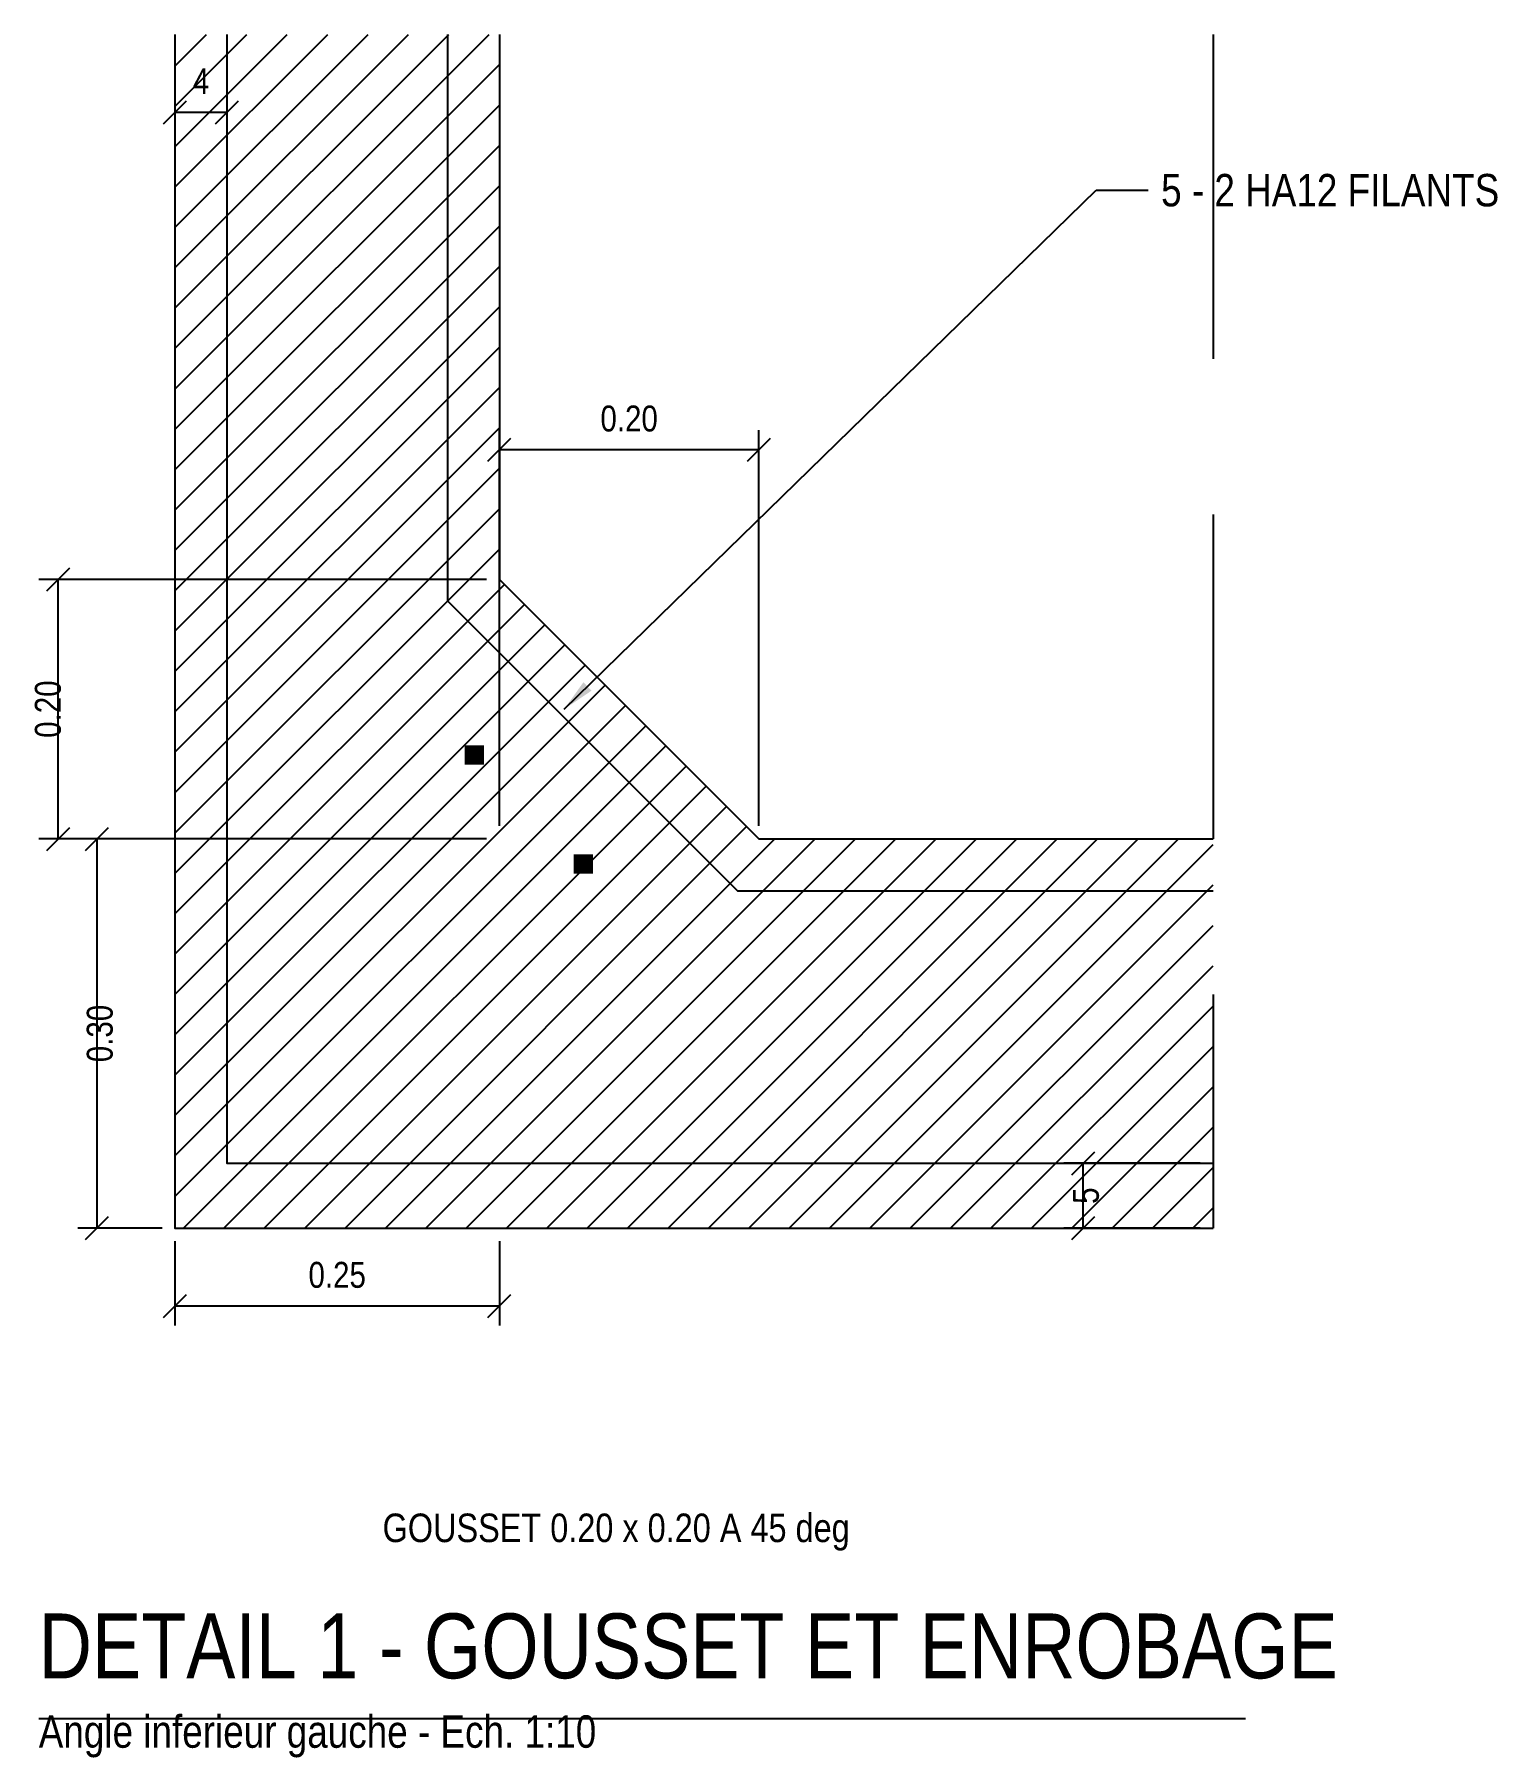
# Model space of a CAD drawing. Extents: x 0 to 110, y 0 to 23.
# Drawn here: x 93.822 to 94.95, y 0 to 1.328 of the extents above; entities that cross this region are included whole.
import ezdxf
from ezdxf.enums import TextEntityAlignment as Align

# ---------------------------------------------------------------- set-up
doc = ezdxf.new("R2010")
doc.units = 0
doc.linetypes.add('TIRETS', pattern=[0.37, 0.25, -0.12])
for name, color, linetype in [('02_BETON', 7, 'CONTINUOUS'), ('03_BETON_CACHE', 8, 'TIRETS'), ('04_HACHURES', 9, 'CONTINUOUS'), ('08_ACIER_LONG', 1, 'CONTINUOUS'), ('10_COTATION', 4, 'CONTINUOUS'), ('11_TEXTE', 7, 'CONTINUOUS')]:
    doc.layers.add(name, color=color, linetype=linetype)
doc.styles.get("Standard").update_dxf_attribs({"font": 'txt', "width": 0.85})

msp = doc.modelspace()

# ---------------------------------------------------------------- texts
at = {"layer": '10_COTATION', "width": 0.85}
for s, p in [('4', (93.9505, 1.276)), ('0.20', (94.2805, 1.016)), ('0.25', (94.0555, 0.356))]:
    msp.add_text(s, height=0.02, dxfattribs=at).set_placement(p, align=Align.BOTTOM_CENTER)
msp.add_text('0.20', height=0.02, rotation=90, dxfattribs=at).set_placement((93.8485, 0.808), align=Align.BOTTOM_CENTER)
for s, p in [('0.30', (93.8625, 0.558)), ('5', (94.6225, 0.433))]:
    msp.add_text(s, height=0.02, rotation=90, dxfattribs=at).set_placement(p, align=Align.TOP_CENTER)
at = {"layer": '11_TEXTE', "width": 0.85}
msp.add_text('5 - 2 HA12 FILANTS', height=0.025, dxfattribs=at).set_placement((94.6905, 1.208), align=Align.MIDDLE_LEFT)
msp.add_text('GOUSSET 0.20 x 0.20 A 45 deg', height=0.022, dxfattribs=at).set_placement((94.2705, 0.188), align=Align.TOP_CENTER)
for s, height, p in [('DETAIL 1 - GOUSSET ET ENROBAGE', 0.05, (93.8255, 0.046)), ('Angle inferieur gauche - Ech. 1:10', 0.025, (93.8255, 0))]:
    msp.add_text(s, height=height, dxfattribs=at).set_placement(p, align=Align.BOTTOM_LEFT)

# ---------------------------------------------------------------- linework, layer by layer
at = {"layer": '02_BETON'}
for points in [[(93.9305, 1.328), (93.9305, 0.408), (94.7305, 0.408)], [(94.1805, 1.328), (94.1805, 0.908), (94.3805, 0.708), (94.7305, 0.708)]]:
    msp.add_lwpolyline(points, dxfattribs=at)
at = {"layer": '03_BETON_CACHE'}
msp.add_line((94.7305, 1.328), (94.7305, 0.408), dxfattribs=at)
at = {"layer": '04_HACHURES'}
for p, q in [((93.9305, 1.085853), (94.172647, 1.328)), ((93.9305, 1.116966), (94.141534, 1.328)), ((93.9305, 1.148079), (94.110421, 1.328)), ((93.9305, 1.179191), (94.079309, 1.328)), ((93.9305, 1.210304), (94.048196, 1.328)), ((93.9305, 1.241417), (94.017083, 1.328)), ((93.9305, 1.272529), (93.985971, 1.328)), ((93.9305, 1.303642), (93.954858, 1.328)), ((93.9305, 1.05474), (94.1805, 1.30474)), ((93.9305, 1.023628), (94.1805, 1.273628)), ((93.9305, 0.992515), (94.1805, 1.242515)), ((93.9305, 0.961402), (94.1805, 1.211402)), ((93.9305, 0.93029), (94.1805, 1.18029)), ((93.9305, 0.899177), (94.1805, 1.149177)), ((93.9305, 0.868064), (94.1805, 1.118064)), ((93.9305, 0.836952), (94.1805, 1.086952)), ((93.9305, 0.805839), (94.1805, 1.055839)), ((93.9305, 0.774726), (94.1805, 1.024726)), ((93.9305, 0.743613), (94.1805, 0.993613)), ((93.9305, 0.712501), (94.1805, 0.962501)), ((93.9305, 0.681388), (94.1805, 0.931388)), ((93.9305, 0.650275), (94.184362, 0.904138)), ((93.9305, 0.619163), (94.199919, 0.888581)), ((93.9305, 0.58805), (94.215475, 0.873025)), ((93.9305, 0.556937), (94.231031, 0.857469)), ((93.9305, 0.525825), (94.246588, 0.841912)), ((93.9305, 0.494712), (94.262144, 0.826356)), ((93.9305, 0.463599), (94.2777, 0.8108)), ((93.9305, 0.432487), (94.293257, 0.795243)), ((93.937126, 0.408), (94.308813, 0.779687)), ((93.968239, 0.408), (94.324369, 0.764131)), ((93.999352, 0.408), (94.339926, 0.748574)), ((94.030464, 0.408), (94.355482, 0.733018)), ((94.061577, 0.408), (94.371038, 0.717462)), ((94.09269, 0.408), (94.39269, 0.708)), ((94.123802, 0.408), (94.423802, 0.708)), ((94.154915, 0.408), (94.454915, 0.708)), ((94.186028, 0.408), (94.486028, 0.708)), ((94.21714, 0.408), (94.51714, 0.708)), ((94.248253, 0.408), (94.548253, 0.708)), ((94.279366, 0.408), (94.579366, 0.708)), ((94.310479, 0.408), (94.610479, 0.708)), ((94.341591, 0.408), (94.641591, 0.708)), ((94.372704, 0.408), (94.672704, 0.708)), ((94.403817, 0.408), (94.703817, 0.708)), ((94.434929, 0.408), (94.7305, 0.703571)), ((94.466042, 0.408), (94.7305, 0.672458)), ((94.497155, 0.408), (94.7305, 0.641345)), ((94.528267, 0.408), (94.7305, 0.610233)), ((94.55938, 0.408), (94.7305, 0.57912)), ((94.590493, 0.408), (94.7305, 0.548007)), ((94.621606, 0.408), (94.7305, 0.516894)), ((94.652718, 0.408), (94.7305, 0.485782)), ((94.683831, 0.408), (94.7305, 0.454669)), ((94.714944, 0.408), (94.7305, 0.423556))]:
    msp.add_line(p, q, dxfattribs=at)
at = {"layer": '08_ACIER_LONG'}
for points in [[(93.9705, 1.328), (93.9705, 0.458), (94.7305, 0.458)], [(94.1405, 1.328), (94.1405, 0.891431), (94.363931, 0.668), (94.7305, 0.668)]]:
    msp.add_lwpolyline(points, dxfattribs=at)
for points in [[(94.153716, 0.765216), (94.168716, 0.765216), (94.153716, 0.780216), (94.168716, 0.780216)], [(94.237716, 0.681216), (94.252716, 0.681216), (94.237716, 0.696216), (94.252716, 0.696216)]]:
    msp.add_solid(points, dxfattribs=at)
at = {"layer": '10_COTATION'}
for p, q in [((93.921661, 1.259161), (93.939339, 1.276839)), ((93.961661, 1.259161), (93.979339, 1.276839)), ((93.9305, 1.268), (93.9705, 1.268)), ((93.9305, 1.258), (93.9305, 1.253)), ((93.9705, 1.258), (93.9705, 1.253)), ((94.1805, 0.718), (94.1805, 1.023)), ((94.3805, 0.718), (94.3805, 1.023)), ((94.171661, 0.999161), (94.189339, 1.016839)), ((94.371661, 0.999161), (94.389339, 1.016839)), ((94.1805, 1.008), (94.3805, 1.008)), ((93.831661, 0.899161), (93.849339, 0.916839)), ((94.1705, 0.908), (93.8255, 0.908)), ((93.8405, 0.708), (93.8405, 0.908)), ((94.1705, 0.708), (93.8255, 0.708)), ((93.831661, 0.699161), (93.849339, 0.716839)), ((93.9205, 0.708), (93.8555, 0.708)), ((93.861661, 0.699161), (93.879339, 0.716839)), ((93.8705, 0.408), (93.8705, 0.708)), ((94.621661, 0.449161), (94.639339, 0.466839)), ((94.7205, 0.458), (94.6155, 0.458)), ((94.6305, 0.408), (94.6305, 0.458)), ((93.861661, 0.399161), (93.879339, 0.416839)), ((94.621661, 0.399161), (94.639339, 0.416839)), ((93.9205, 0.408), (93.8555, 0.408)), ((94.7205, 0.408), (94.6155, 0.408)), ((93.9305, 0.398), (93.9305, 0.333)), ((94.1805, 0.398), (94.1805, 0.333)), ((93.921661, 0.339161), (93.939339, 0.356839)), ((93.9305, 0.348), (94.1805, 0.348)), ((94.171661, 0.339161), (94.189339, 0.356839))]:
    msp.add_line(p, q, dxfattribs=at)
at = {"layer": '11_TEXTE'}
for p, q in [((94.2305, 0.808), (94.6405, 1.208)), ((94.6405, 1.208), (94.6805, 1.208)), ((93.8255, 0.03), (94.7555, 0.03))]:
    msp.add_line(p, q, dxfattribs=at)
msp.add_solid([(94.2305, 0.808), (94.251537, 0.822237), (94.245252, 0.828679)], dxfattribs=at)

msp.set_redraw_order([(e.dxf.handle, doc.entitydb.next_handle()) for e in msp.query("TEXT MTEXT ATTDEF DIMENSION ARC_DIMENSION")])  # texts and dimensions are drawn at this point

doc.saveas('drawing.dxf')
